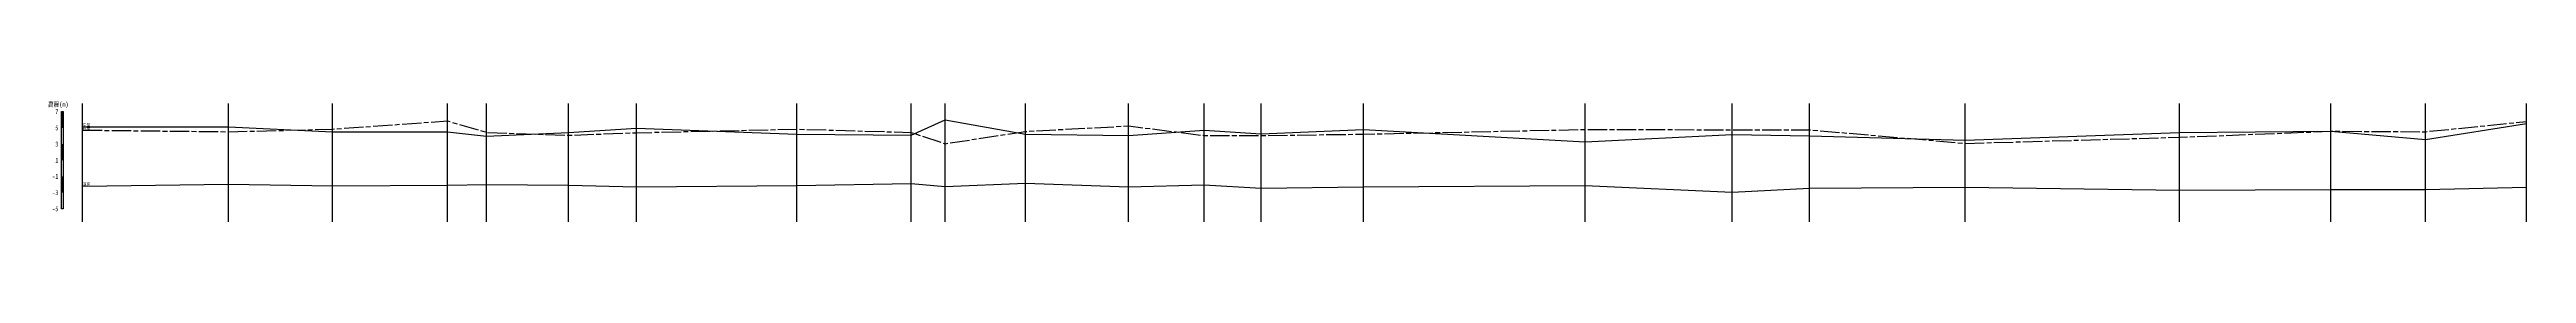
# Model space of a CAD drawing. Extents: x 531918 to 534167, y 3423336 to 3423970.
# Drawn here: x 532632 to 534167, y 3423896 to 3423970 of the extents above; entities that cross this region are included whole.
import ezdxf
from ezdxf.enums import TextEntityAlignment as Align

# ---------------------------------------------------------------- set-up
doc = ezdxf.new("R2010")
doc.units = 0
doc.header["$LTSCALE"] = 0.5
doc.linetypes.add('ACAD_ISO08W100', pattern=[36, 24, -3, 6, -3])
for name, color, linetype, lineweight in [('00右岸断面线', 5, 'ACAD_ISO08W100', 30), ('00左岸断面线', 6, 'CONTINUOUS', 30), ('00河底高程', 2, 'CONTINUOUS', 30)]:
    doc.layers.add(name, color=color, linetype=linetype, lineweight=lineweight)
for name, color, linetype in [('zh', 9, 'CONTINUOUS'), ('纵断面曲线名称', 7, 'CONTINUOUS'), ('高程标尺', 3, 'CONTINUOUS')]:
    doc.layers.add(name, color=color, linetype=linetype)
doc.styles.add('HZ', font='fangsong_GB2312.ttf', dxfattribs={"width": 0.8})

msp = doc.modelspace()

# ---------------------------------------------------------------- linework, layer by layer
at = {"layer": '00右岸断面线', "flags": 128}
msp.add_lwpolyline([(532652.7, 3423952.3), (532743.1, 3423951.3), (532807.4, 3423952.9), (532878.8, 3423958), (532902.9, 3423950.9), (532953.7, 3423949.1), (532995.9, 3423950.7), (533095.1, 3423952.9), (533166, 3423950.9), (533187.1, 3423943.9), (533236.8, 3423951.5), (533300.7, 3423954.9), (533347.4, 3423949), (533382.9, 3423949), (533446.2, 3423949.8), (533583.6, 3423952.7), (533674.5, 3423952.5), (533722.5, 3423952.5), (533819, 3423944.1), (533951.8, 3423947.9), (534045.4, 3423951.6), (534104.1, 3423951.3), (534166.7, 3423957.6)], dxfattribs=at)
at = {"layer": '00左岸断面线', "flags": 128}
msp.add_lwpolyline([(532652.7, 3423954.3), (532743.1, 3423954.4), (532807.4, 3423951.3), (532878.8, 3423951.2), (532902.9, 3423948.5), (532953.7, 3423950.8), (532995.9, 3423953.6), (533095.1, 3423949.7), (533166, 3423949.1), (533187.1, 3423958.7), (533236.8, 3423949.7), (533300.7, 3423949), (533347.4, 3423952.3), (533382.9, 3423950), (533446.2, 3423952.6), (533583.6, 3423945), (533674.5, 3423949.6), (533722.5, 3423948.8), (533819, 3423946), (533951.8, 3423950.9), (534045.4, 3423951.7), (534104.1, 3423946.5), (534166.7, 3423956.3)], dxfattribs=at)
at = {"layer": '00河底高程', "flags": 128}
msp.add_lwpolyline([(532652.7, 3423917.6), (532743.1, 3423919), (532807.4, 3423917.9), (532878.8, 3423918.3), (532902.9, 3423918.7), (532953.7, 3423918.4), (532995.9, 3423917.3), (533095.1, 3423918.1), (533166, 3423919.3), (533187.1, 3423917.4), (533236.8, 3423919.6), (533300.7, 3423917.2), (533347.4, 3423918.5), (533382.9, 3423916.4), (533446.2, 3423917.3), (533583.6, 3423918), (533674.5, 3423913.9), (533722.5, 3423916.5), (533819, 3423917.1), (533951.8, 3423915.2), (534045.4, 3423915.7), (534104.1, 3423915.7), (534166.7, 3423917)], dxfattribs=at)
at = {"layer": 'zh', "color": 6}
for p, q in [((532652.7, 3423895.7), (532652.7, 3423968.7)), ((532743.1, 3423895.7), (532743.1, 3423968.7)), ((532807.4, 3423895.7), (532807.4, 3423968.7)), ((532878.8, 3423895.7), (532878.8, 3423968.7)), ((532902.9, 3423895.7), (532902.9, 3423968.7)), ((532953.7, 3423895.7), (532953.7, 3423968.7)), ((532995.9, 3423895.7), (532995.9, 3423968.7)), ((533095.1, 3423895.7), (533095.1, 3423968.7)), ((533166, 3423895.7), (533166, 3423968.7)), ((533187.1, 3423895.7), (533187.1, 3423968.7)), ((533236.8, 3423895.7), (533236.8, 3423968.7)), ((533300.7, 3423895.7), (533300.7, 3423968.7)), ((533347.4, 3423895.7), (533347.4, 3423968.7)), ((533382.9, 3423895.7), (533382.9, 3423968.7)), ((533446.2, 3423895.7), (533446.2, 3423968.7)), ((533583.6, 3423895.7), (533583.6, 3423968.7)), ((533674.5, 3423895.7), (533674.5, 3423968.7)), ((533722.5, 3423895.7), (533722.5, 3423968.7)), ((533819, 3423895.7), (533819, 3423968.7)), ((533951.8, 3423895.7), (533951.8, 3423968.7)), ((534045.4, 3423895.7), (534045.4, 3423968.7)), ((534104.1, 3423895.7), (534104.1, 3423968.7)), ((534166.7, 3423895.7), (534166.7, 3423968.7))]:
    msp.add_line(p, q, dxfattribs=at)
at = {"layer": '高程标尺', "flags": 128}
msp.add_lwpolyline([(532639.7, 3423903.7), (532639.7, 3423963.7), (532640.7, 3423963.7), (532640.7, 3423903.7)], close=True, dxfattribs=at)
at = {"layer": '高程标尺'}
for points in [[(532639.7, 3423953.7), (532640.7, 3423953.7), (532639.7, 3423963.7), (532640.7, 3423963.7)], [(532639.7, 3423933.7), (532640.7, 3423933.7), (532639.7, 3423943.7), (532640.7, 3423943.7)], [(532639.7, 3423913.7), (532640.7, 3423913.7), (532639.7, 3423923.7), (532640.7, 3423923.7)]]:
    msp.add_solid(points, dxfattribs=at)

# ---------------------------------------------------------------- texts
at = {"layer": '纵断面曲线名称', "color": 2, "style": 'HZ', "width": 0.8}
msp.add_text('左岸', height=2.1, dxfattribs=at).set_placement((532652.7, 3423954.3))
at = {"layer": '纵断面曲线名称', "color": 3, "style": 'HZ', "width": 0.8}
msp.add_text('右岸', height=2.1, dxfattribs=at).set_placement((532652.7, 3423952.3))
at = {"layer": '纵断面曲线名称', "color": 4, "style": 'HZ', "width": 0.8}
msp.add_text('河底', height=2.1, dxfattribs=at).set_placement((532652.7, 3423917.6))
at = {"layer": '高程标尺', "style": 'HZ', "width": 0.8}
msp.add_text('高程(m)', height=3, dxfattribs=at).set_placement((532637.7, 3423966.7), align=Align.CENTER)
for s, p in [('7', (532637.7, 3423963.7)), ('5', (532637.7, 3423953.7)), ('3', (532637.7, 3423943.7)), ('1', (532637.7, 3423933.7)), ('-1', (532637.7, 3423923.7)), ('-3', (532637.7, 3423913.7)), ('-5', (532637.7, 3423903.7))]:
    msp.add_text(s, height=3, dxfattribs=at).set_placement(p, align=Align.MIDDLE_RIGHT)

doc.saveas('drawing.dxf')
